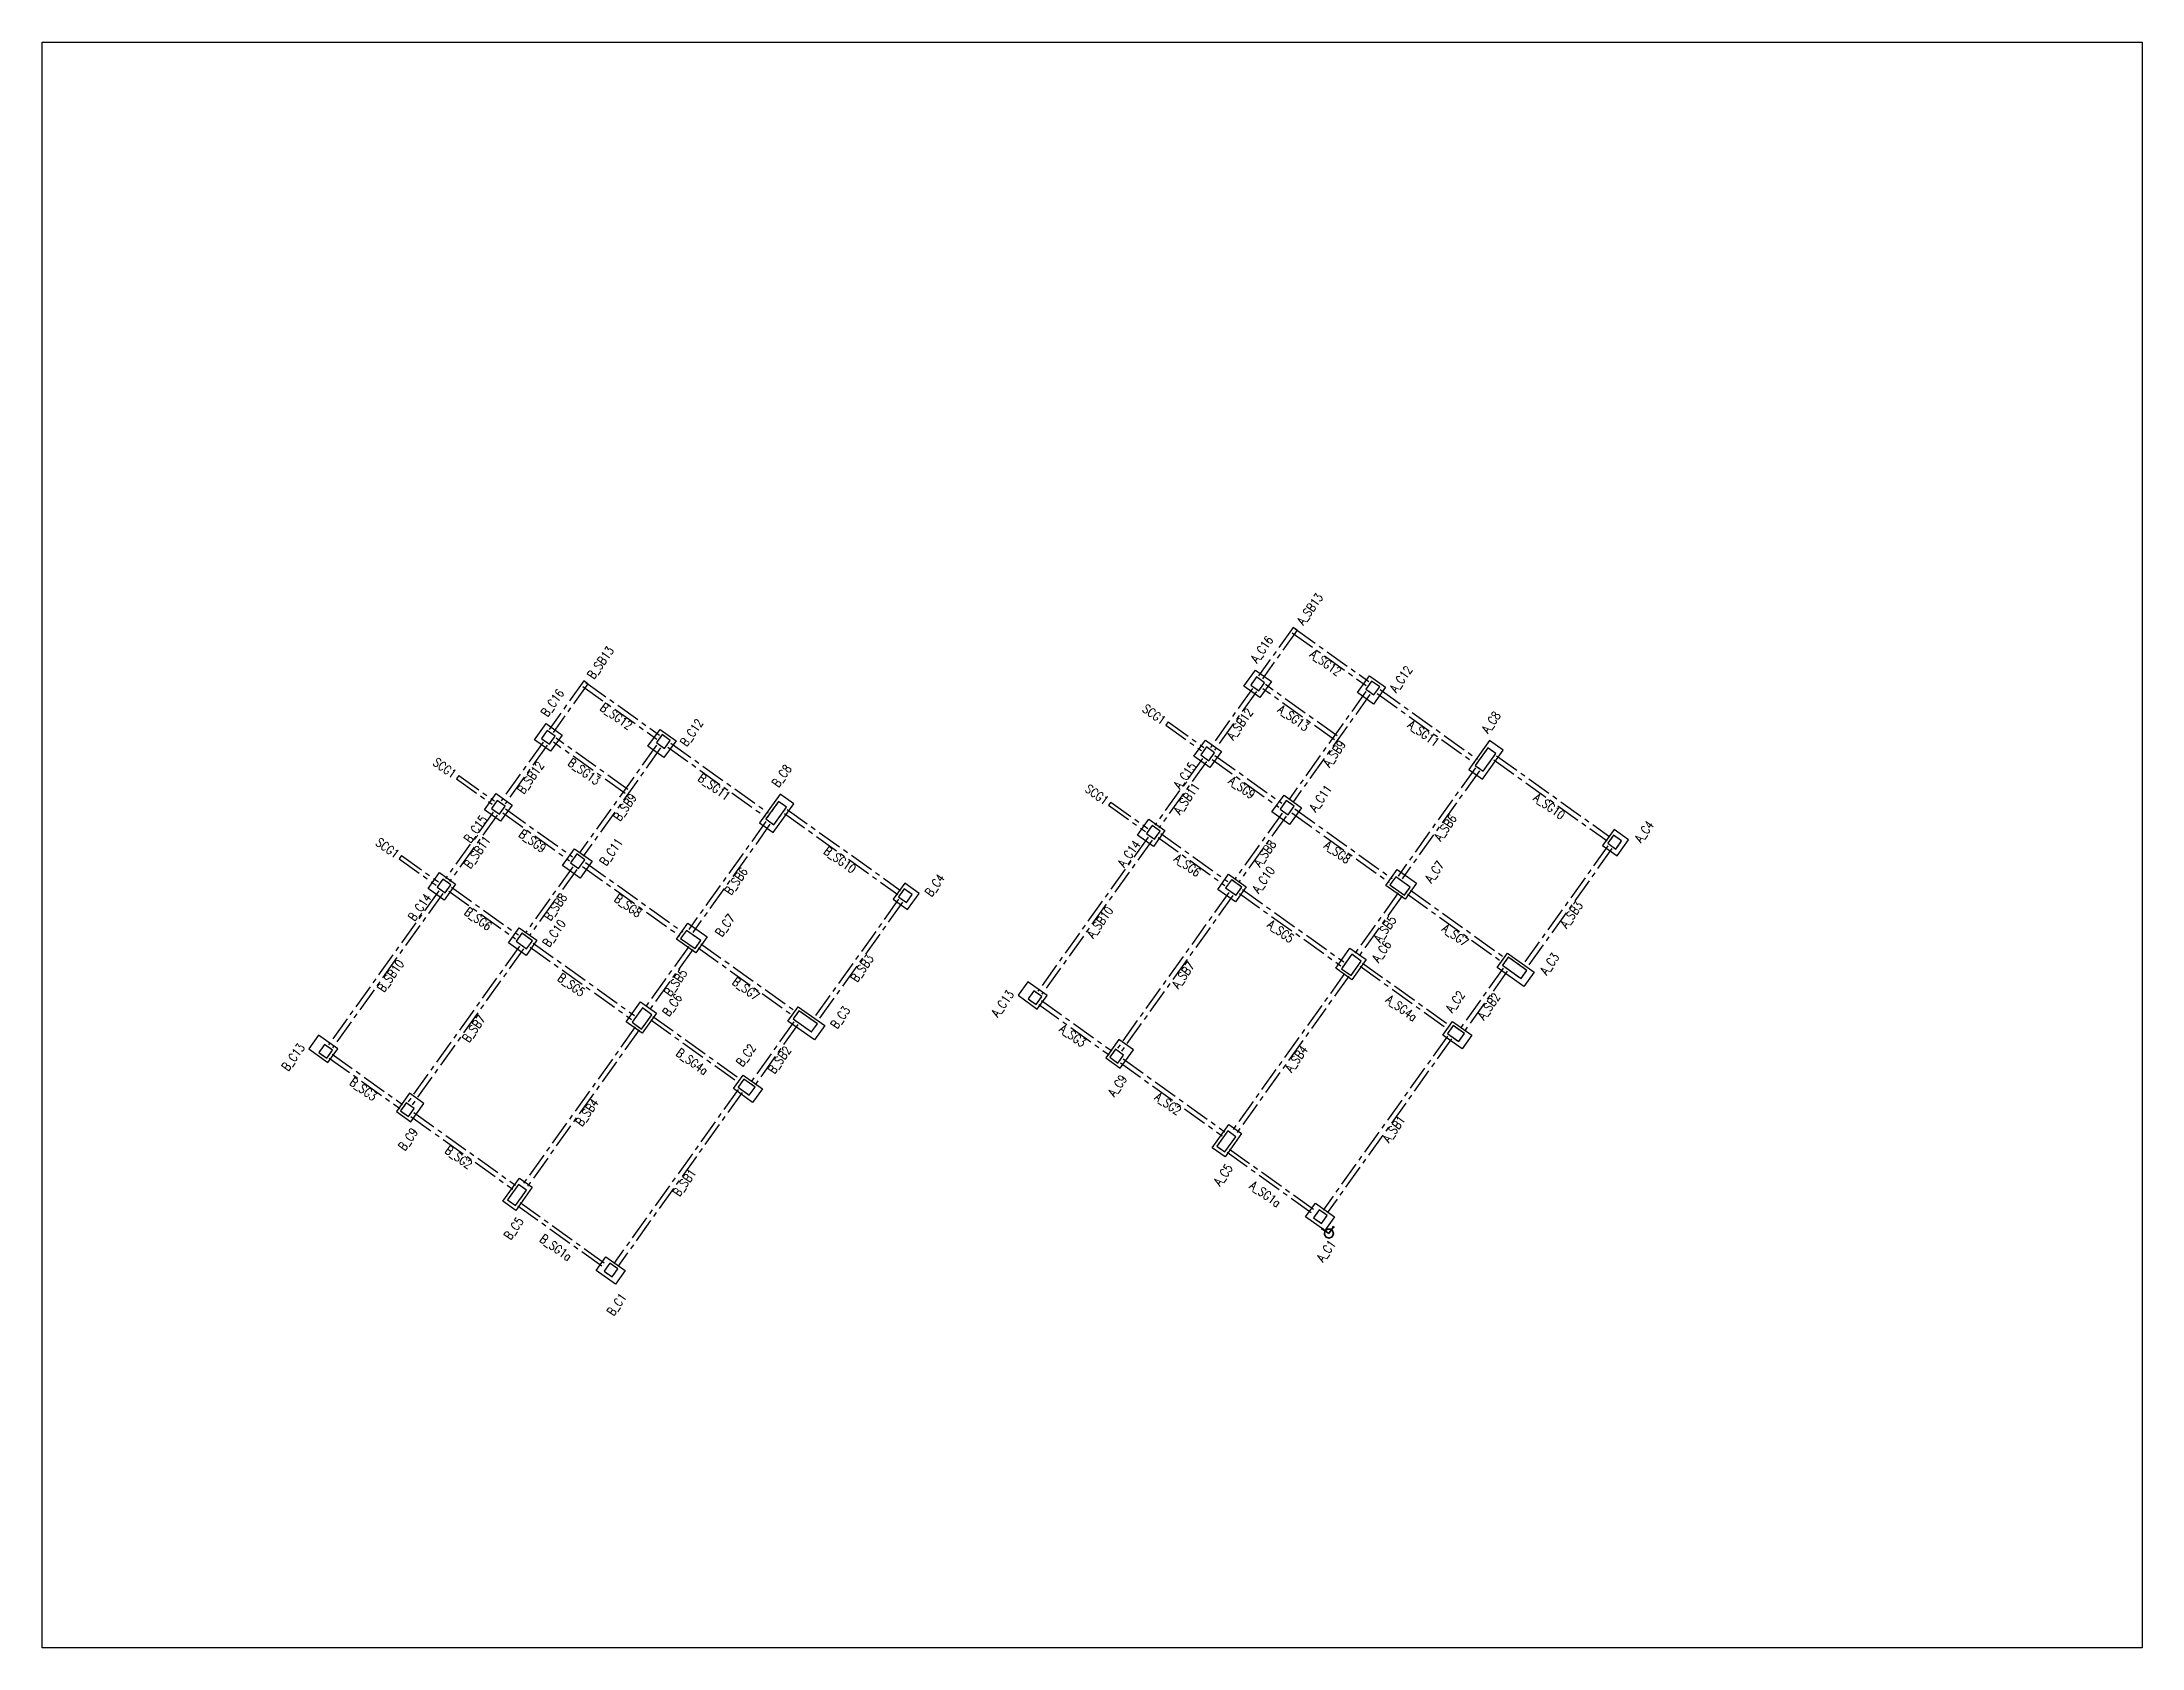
# Model space of a CAD drawing. Header units: millimetres. Extents: x 39613 to 69886, y 27475 to 191272.
# Drawn here: x 50002 to 60666, y 155650 to 163806 of the extents above; entities that cross this region are included whole.
import ezdxf
from ezdxf.enums import TextEntityAlignment as Align

# ---------------------------------------------------------------- set-up
doc = ezdxf.new("R2010")
doc.units = ezdxf.units.MM
doc.header["$LTSCALE"] = 100
doc.header["$MEASUREMENT"] = 0
doc.linetypes.add('CENTER', pattern=[2, 1.25, -0.25, 0.25, -0.25])
doc.linetypes.add('HIDDEN', pattern=[0.375, 0.25, -0.125])
for name, color, linetype in [('TC-COLUMN', 1, 'Continuous'), ('TC-TB', 2, 'Continuous'), ('TC-TC', 4, 'Continuous'), ('TC-虛鋼柱', 4, 'HIDDEN'), ('TC-鋼柱', 11, 'Continuous'), ('TC-鋼粱', 183, 'CENTER')]:
    doc.layers.add(name, color=color, linetype=linetype)
doc.styles.get("Standard").update_dxf_attribs({"font": 'txt.shx', "width": 0.8, "bigfont": 'ae.shx'})

msp = doc.modelspace()

# ---------------------------------------------------------------- texts
at = {"layer": 'TC-TB', "width": 0.8}
for s, rotation, p in [('A_SB13', 54.440027, (56440.49, 160925.87)), ('B_SB13', 54.440027, (52838.04, 160653.98)), ('A_SG12', 324, (56520.73, 160653.35)), ('B_SG12', 324, (52918.28, 160381.46)), ('SCG1', 324.440027, (55649.56, 160391.25)), ('A_SB12', 54.440027, (56084.87, 160342.44)), ('A_SG13', 324, (56357.4, 160373.11)), ('A_SG11', 324, (57017.64, 160295.06)), ('A_SB9', 54.440027, (56564.46, 160191.84)), ('SCG1', 324.440027, (52047.11, 160119.36)), ('B_SB12', 54.440027, (52482.42, 160070.55)), ('B_SG13', 324, (52754.95, 160101.22)), ('B_SG11', 324, (53415.19, 160023.17)), ('B_SB9', 54.440027, (52962.01, 159919.95)), ('SCG1', 324.440027, (55358.75, 159984.45)), ('A_SB11', 54.440027, (55813.88, 159963.36)), ('A_SG9', 324, (56095.6, 160019.99)), ('A_SG10', 324, (57656.27, 159924.74)), ('A_SB6', 54.440027, (57128.61, 159816.4)), ('SCG1', 324.440027, (51756.3, 159712.56)), ('B_SB11', 54.440027, (52211.43, 159691.47)), ('B_SG9', 324, (52493.15, 159748.1)), ('B_SG10', 324, (54053.82, 159652.85)), ('A_SG6', 324, (55818.89, 159624.74)), ('A_SB8', 54.440027, (56211.2, 159685.41)), ('A_SG8', 324, (56580.3, 159692.09)), ('B_SB6', 54.440027, (53526.16, 159544.51)), ('B_SB8', 54.440027, (52608.75, 159413.52)), ('B_SG8', 324, (52977.85, 159420.2)), ('A_SB3', 54.440027, (57768.66, 159374.29)), ('B_SG6', 324, (52216.44, 159352.85)), ('A_SB10', 54.440027, (55374.4, 159335.69)), ('A_SG5', 324, (56292.43, 159289.4)), ('A_SB5', 54.440027, (56821.8, 159301.25)), ('A_SG7', 324, (57179.36, 159270.15)), ('B_SB10', 54.440027, (51771.95, 159063.8)), ('B_SB3', 54.440027, (54166.21, 159102.4)), ('A_SB7', 54.440027, (55796.91, 159067.49)), ('B_SG5', 324, (52689.98, 159017.51)), ('B_SB5', 54.440027, (53219.35, 159029.36)), ('B_SG7', 324, (53576.91, 158998.26)), ('A_SG4a', 324, (56906.1, 158899.88)), ('A_SB2', 54.440027, (57349.04, 158909.06)), ('B_SB7', 54.440027, (52194.46, 158795.6)), ('A_SG3', 324, (55236.2, 158760.04)), ('B_SG4a', 324, (53303.65, 158627.99)), ('B_SB2', 54.440027, (53746.59, 158637.17)), ('A_SB4', 54.440027, (56371.55, 158642.19)), ('B_SG3', 324, (51633.75, 158488.15)), ('B_SB4', 54.440027, (52769.1, 158370.3)), ('A_SG2', 324, (55720.03, 158414.16)), ('A_SB1', 54.440027, (56866.34, 158285.41)), ('B_SG2', 324, (52117.58, 158142.27)), ('B_SB1', 54.440027, (53263.89, 158013.52)), ('A_SG1a', 324, (56213.94, 157955.24)), ('B_SG1a', 324, (52611.49, 157683.35))]:
    msp.add_text(s, height=45, rotation=rotation, dxfattribs=at).set_placement(p, align=Align.MIDDLE_CENTER)
at = {"layer": 'TC-TC', "width": 0.8}
for s, p in [('A_C16', (56196.3, 160721.84)), ('A_C12', (56902.89, 160570.69)), ('B_C16', (52593.85, 160449.95)), ('A_C8', (57360.44, 160351.34)), ('B_C12', (53300.44, 160298.8)), ('B_C8', (53757.99, 160079.45)), ('A_C15', (55805.52, 160080.62)), ('A_C11', (56494.43, 159965.31)), ('B_C15', (52203.07, 159808.73)), ('B_C11', (52891.98, 159693.42)), ('A_C4', (58137.58, 159795.78)), ('A_C14', (55521.68, 159683.58)), ('B_C4', (54535.13, 159523.89)), ('A_C10', (56204.51, 159552.01)), ('A_C7', (57072.72, 159592.07)), ('B_C14', (51919.23, 159411.69)), ('B_C10', (52602.06, 159280.12)), ('B_C7', (53470.27, 159320.18)), ('A_C6', (56804.49, 159187.63)), ('A_C3', (57657.88, 159124.75)), ('B_C6', (53202.04, 158915.74)), ('B_C3', (54055.43, 158852.86)), ('A_C13', (54879.51, 158922.84)), ('A_C2', (57178.43, 158932.6)), ('B_C13', (51277.06, 158650.95)), ('B_C2', (53575.98, 158660.71)), ('A_C9', (55462.94, 158505.75)), ('B_C9', (51860.49, 158233.86)), ('A_C5', (55999.62, 158053.13)), ('B_C5', (52397.17, 157781.24)), ('A_C1', (56522.63, 157666.95)), ('B_C1', (52920.18, 157395.06))]:
    msp.add_text(s, height=45, rotation=54.440027, dxfattribs=at).set_placement(p, align=Align.MIDDLE_CENTER)

# ---------------------------------------------------------------- blocks, each defined once
blk = doc.blocks.new('origin')
at = {"color": 3, "lineweight": 35}
blk.add_line((0, 0), (0, 39), dxfattribs=at)
at = {"color": 1, "lineweight": 35}
blk.add_line((0, 0), (39, 0), dxfattribs=at)
at = {"color": 7, "lineweight": 35, "true_color": 0xffffff}
blk.add_lwpolyline([(0, 24), (-18, 15), (-24, 0), (-18, -15), (-4, -23), (13, -19), (22, -7), (23, 6), (15, 18), (0, 24)], dxfattribs=at)
at = {"color": 3, "lineweight": 35}
blk.add_lwpolyline([(0, 44), (-3, 39), (3, 39)], close=True, dxfattribs=at)
at = {"color": 1, "lineweight": 35}
blk.add_lwpolyline([(44, 0), (39, 3), (39, -3)], close=True, dxfattribs=at)

# ---------------------------------------------------------------- linework, layer by layer
at = {"layer": 'Defpoints'}
msp.add_lwpolyline([(60666.19, 163805.7), (60666.19, 155650.34), (50001.56, 155650.34), (50001.56, 163805.7)], close=True, dxfattribs=at)
at = {"layer": 'TC-COLUMN'}
for points in [[(56105.55, 160534.72), (56163.71, 160616.07), (56245.06, 160557.91), (56186.9, 160476.56)], [(56681.41, 160501.61), (56742.48, 160587.03), (56823.83, 160528.87), (56762.76, 160443.46)], [(52503.1, 160262.83), (52561.26, 160344.18), (52642.61, 160286.02), (52584.45, 160204.67)], [(53078.96, 160229.72), (53140.03, 160315.14), (53221.38, 160256.98), (53160.31, 160171.57)], [(55851.47, 160179.3), (55909.63, 160260.65), (55990.98, 160202.5), (55932.82, 160121.15)], [(57247.88, 160112.2), (57317.03, 160062.77), (57421.7, 160209.21), (57352.55, 160258.64)], [(52249.02, 159907.41), (52307.18, 159988.76), (52388.53, 159930.61), (52330.37, 159849.26)], [(53645.43, 159840.31), (53714.58, 159790.88), (53819.25, 159937.32), (53750.11, 159986.75)], [(56398.51, 159917.1), (56337.44, 159831.68), (56247.96, 159895.65), (56309.02, 159981.07)], [(55623.18, 159859.95), (55704.53, 159801.79), (55646.37, 159720.44), (55565.02, 159778.6)], [(58058.27, 159754.14), (57985.05, 159806.48), (57926.9, 159725.13), (58000.11, 159672.79)], [(52796.06, 159645.21), (52734.99, 159559.79), (52645.51, 159623.76), (52706.57, 159709.18)], [(52020.73, 159588.06), (52102.08, 159529.9), (52043.92, 159448.55), (51962.57, 159506.71)], [(56117.31, 159516), (56062.06, 159438.72), (55972.57, 159502.69), (56027.82, 159579.98)], [(56884.4, 159603.76), (56982.02, 159533.98), (56923.87, 159452.63), (56826.25, 159522.41)], [(54455.82, 159482.25), (54382.6, 159534.59), (54324.45, 159453.24), (54397.66, 159400.9)], [(53281.95, 159331.87), (53379.57, 159262.09), (53321.42, 159180.74), (53223.8, 159250.52)], [(52514.86, 159244.11), (52459.61, 159166.83), (52370.12, 159230.8), (52425.37, 159308.09)], [(56571.38, 159102.28), (56644.08, 159203.97), (56725.43, 159145.81), (56652.73, 159044.12)], [(57392.25, 159105.67), (57444.59, 159178.88), (57578.81, 159082.93), (57526.47, 159009.71)], [(55105.62, 158964.02), (55008, 159033.8), (54958.57, 158964.66), (55056.19, 158894.87)], [(52968.93, 158830.39), (53041.63, 158932.08), (53122.98, 158873.92), (53050.28, 158772.23)], [(53789.8, 158833.78), (53842.14, 158906.99), (53976.36, 158811.04), (53924.02, 158737.82)], [(57262.34, 158761.98), (57212.91, 158692.84), (57115.29, 158762.62), (57164.72, 158831.77)], [(51503.17, 158692.13), (51405.55, 158761.91), (51356.12, 158692.77), (51453.74, 158622.98)], [(55476.93, 158594.1), (55543.81, 158687.65), (55470.59, 158739.99), (55403.71, 158646.44)], [(53659.89, 158490.09), (53610.46, 158420.95), (53512.84, 158490.73), (53562.27, 158559.88)], [(51874.48, 158322.21), (51941.36, 158415.76), (51868.14, 158468.1), (51801.26, 158374.55)], [(55944.45, 158190.91), (56028.78, 158308.87), (56093.86, 158262.34), (56009.53, 158144.38)], [(52342, 157919.02), (52426.33, 158036.98), (52491.41, 157990.45), (52407.08, 157872.49)], [(56565.71, 157838.98), (56516.28, 157769.83), (56418.66, 157839.62), (56468.09, 157908.77)], [(52963.26, 157567.09), (52913.83, 157497.94), (52816.21, 157567.73), (52865.64, 157636.88)]]:
    msp.add_lwpolyline(points, close=True, dxfattribs=at)
at = {"layer": 'TC-虛鋼柱'}
for points in [[(56181.1, 160511.44), (56210.18, 160552.11), (56169.5, 160581.19), (56140.43, 160540.51)], [(56765.69, 160490.53), (56794.77, 160531.21), (56754.09, 160560.29), (56725.01, 160519.61)], [(52578.65, 160239.55), (52607.73, 160280.22), (52567.05, 160309.3), (52537.98, 160268.62)], [(53163.24, 160218.64), (53192.32, 160259.32), (53151.64, 160288.4), (53122.56, 160247.72)], [(55927.03, 160156.02), (55956.1, 160196.7), (55915.43, 160225.78), (55886.35, 160185.1)], [(57385.09, 160192.36), (57344.41, 160221.43), (57280.44, 160131.95), (57321.11, 160102.87)], [(52324.58, 159884.13), (52353.65, 159924.81), (52312.98, 159953.89), (52283.9, 159913.21)], [(53782.64, 159920.47), (53741.96, 159949.54), (53677.99, 159860.06), (53718.66, 159830.98)], [(56329.33, 159880.51), (56361.31, 159925.25), (56320.64, 159954.33), (56288.65, 159909.59)], [(55651.04, 159757.06), (55680.12, 159797.74), (55639.44, 159826.81), (55610.36, 159786.14)], [(57994.32, 159707.66), (58023.39, 159748.34), (57982.72, 159777.42), (57953.64, 159736.74)], [(52726.88, 159608.62), (52758.86, 159653.36), (52718.19, 159682.44), (52686.2, 159637.7)], [(52048.59, 159485.17), (52077.67, 159525.85), (52036.99, 159554.92), (52007.91, 159514.25)], [(56065.27, 159473.3), (56094.35, 159513.98), (56041.47, 159551.78), (56012.39, 159511.1)], [(56920.39, 159473.55), (56949.46, 159514.23), (56876.25, 159566.57), (56847.17, 159525.89)], [(54391.87, 159435.77), (54420.94, 159476.45), (54380.27, 159505.53), (54351.19, 159464.85)], [(52462.82, 159201.41), (52491.9, 159242.09), (52439.02, 159279.89), (52409.94, 159239.22)], [(53317.94, 159201.66), (53347.01, 159242.34), (53273.8, 159294.68), (53244.72, 159254)], [(56649.25, 159065.05), (56701.59, 159138.26), (56652.78, 159173.16), (56600.44, 159099.94)], [(57512.55, 159050.4), (57541.63, 159091.07), (57448.07, 159157.95), (57419, 159117.28)], [(55050.68, 158917.25), (55079.76, 158957.92), (55039.08, 158987), (55010, 158946.33)], [(53046.81, 158793.16), (53099.14, 158866.37), (53050.33, 158901.27), (52997.99, 158828.05)], [(53910.1, 158778.51), (53939.18, 158819.18), (53845.62, 158886.06), (53816.55, 158845.39)], [(57196.07, 158729.46), (57225.15, 158770.14), (57168.2, 158810.84), (57139.12, 158770.17)], [(51448.23, 158645.36), (51477.31, 158686.03), (51436.63, 158715.11), (51407.55, 158674.44)], [(55465.31, 158620.84), (55494.39, 158661.51), (55453.71, 158690.59), (55424.64, 158649.92)], [(53593.62, 158457.57), (53622.7, 158498.25), (53565.75, 158538.95), (53536.67, 158498.28)], [(51862.86, 158348.95), (51891.94, 158389.62), (51851.27, 158418.7), (51822.19, 158378.03)], [(56008.96, 158169.38), (56064.21, 158246.66), (56023.54, 158275.74), (55968.29, 158198.45)], [(52406.51, 157897.49), (52461.76, 157974.77), (52421.09, 158003.85), (52365.84, 157926.56)], [(56499.44, 157806.46), (56528.52, 157847.13), (56487.84, 157876.21), (56458.76, 157835.53)], [(52896.99, 157534.57), (52926.07, 157575.24), (52885.39, 157604.32), (52856.31, 157563.64)]]:
    msp.add_lwpolyline(points, close=True, dxfattribs=at)
at = {"layer": 'TC-鋼柱'}
for points in [[(56181.1, 160511.44), (56210.18, 160552.11), (56169.5, 160581.19), (56140.43, 160540.51)], [(56765.69, 160490.53), (56794.77, 160531.21), (56754.09, 160560.29), (56725.01, 160519.61)], [(52578.65, 160239.55), (52607.73, 160280.22), (52567.05, 160309.3), (52537.98, 160268.62)], [(53163.24, 160218.64), (53192.32, 160259.32), (53151.64, 160288.4), (53122.56, 160247.72)], [(55927.03, 160156.02), (55956.1, 160196.7), (55915.43, 160225.78), (55886.35, 160185.1)], [(57385.09, 160192.36), (57344.41, 160221.43), (57280.44, 160131.95), (57321.11, 160102.87)], [(52324.58, 159884.13), (52353.65, 159924.81), (52312.98, 159953.89), (52283.9, 159913.21)], [(53782.64, 159920.47), (53741.96, 159949.54), (53677.99, 159860.06), (53718.66, 159830.98)], [(56329.33, 159880.51), (56361.31, 159925.25), (56320.64, 159954.33), (56288.65, 159909.59)], [(55651.04, 159757.06), (55680.12, 159797.74), (55639.44, 159826.81), (55610.36, 159786.14)], [(57994.32, 159707.66), (58023.39, 159748.34), (57982.72, 159777.42), (57953.64, 159736.74)], [(52726.88, 159608.62), (52758.86, 159653.36), (52718.19, 159682.44), (52686.2, 159637.7)], [(52048.59, 159485.17), (52077.67, 159525.85), (52036.99, 159554.92), (52007.91, 159514.25)], [(56065.27, 159473.3), (56094.35, 159513.98), (56041.47, 159551.78), (56012.39, 159511.1)], [(56920.39, 159473.55), (56949.46, 159514.23), (56876.25, 159566.57), (56847.17, 159525.89)], [(54391.87, 159435.77), (54420.94, 159476.45), (54380.27, 159505.53), (54351.19, 159464.85)], [(52462.82, 159201.41), (52491.9, 159242.09), (52439.02, 159279.89), (52409.94, 159239.22)], [(53317.94, 159201.66), (53347.01, 159242.34), (53273.8, 159294.68), (53244.72, 159254)], [(56649.25, 159065.05), (56701.59, 159138.26), (56652.78, 159173.16), (56600.44, 159099.94)], [(57512.55, 159050.4), (57541.63, 159091.07), (57448.07, 159157.95), (57419, 159117.28)], [(55050.68, 158917.25), (55079.76, 158957.92), (55039.08, 158987), (55010, 158946.33)], [(53046.81, 158793.16), (53099.14, 158866.37), (53050.33, 158901.27), (52997.99, 158828.05)], [(53910.1, 158778.51), (53939.18, 158819.18), (53845.62, 158886.06), (53816.55, 158845.39)], [(57196.07, 158729.46), (57225.15, 158770.14), (57168.2, 158810.84), (57139.12, 158770.17)], [(51448.23, 158645.36), (51477.31, 158686.03), (51436.63, 158715.11), (51407.55, 158674.44)], [(55465.31, 158620.84), (55494.39, 158661.51), (55453.71, 158690.59), (55424.64, 158649.92)], [(53593.62, 158457.57), (53622.7, 158498.25), (53565.75, 158538.95), (53536.67, 158498.28)], [(51862.86, 158348.95), (51891.94, 158389.62), (51851.27, 158418.7), (51822.19, 158378.03)], [(56008.96, 158169.38), (56064.21, 158246.66), (56023.54, 158275.74), (55968.29, 158198.45)], [(52406.51, 157897.49), (52461.76, 157974.77), (52421.09, 158003.85), (52365.84, 157926.56)], [(56499.44, 157806.46), (56528.52, 157847.13), (56487.84, 157876.21), (56458.76, 157835.53)], [(52896.99, 157534.57), (52926.07, 157575.24), (52885.39, 157604.32), (52856.31, 157563.64)]]:
    msp.add_lwpolyline(points, close=True, dxfattribs=at)
at = {"layer": 'TC-鋼粱'}
for p, q in [((56355.58, 160832.88), (56179.39, 160586.42)), ((56375.92, 160818.34), (56355.58, 160832.88)), ((56365.75, 160825.61), (56740.14, 160557.97)), ((56375.92, 160818.34), (56199.73, 160571.88)), ((56351.21, 160805.27), (56725.6, 160537.63)), ((52753.13, 160560.99), (52576.94, 160314.53)), ((52773.47, 160546.45), (52597.28, 160299.99)), ((52748.76, 160533.38), (53123.15, 160265.74)), ((52773.47, 160546.45), (52753.13, 160560.99)), ((52763.3, 160553.72), (53137.69, 160286.08)), ((56148.85, 160522.2), (55935.48, 160223.73)), ((56169.19, 160507.66), (55955.82, 160209.19)), ((56565.09, 160261.52), (56200.87, 160521.89)), ((56579.63, 160281.85), (56215.41, 160542.23)), ((56725.3, 160507.12), (56332.73, 159957.97)), ((56797.09, 160517.26), (57291.12, 160164.09)), ((56745.64, 160492.58), (56353.07, 159943.44)), ((56782.55, 160496.92), (57276.58, 160143.75)), ((55720.46, 160352.86), (55708.83, 160336.59)), ((55708.83, 160336.59), (55889.85, 160207.19)), ((55720.46, 160352.86), (55901.48, 160223.46)), ((52546.4, 160250.31), (52333.03, 159951.84)), ((52566.74, 160235.77), (52353.37, 159937.3)), ((52962.64, 159989.63), (52598.42, 160250)), ((52977.18, 160009.96), (52612.96, 160270.34)), ((53122.85, 160235.23), (52730.28, 159686.09)), ((53143.19, 160220.69), (52750.62, 159671.55)), ((53180.1, 160225.03), (53674.13, 159871.86)), ((53194.64, 160245.37), (53688.67, 159892.2)), ((55958.42, 160182.75), (56298.06, 159939.95)), ((52118.01, 160080.97), (52106.38, 160064.7)), ((52118.01, 160080.97), (52299.03, 159951.57)), ((55894.77, 160166.79), (55653.39, 159829.13)), ((55915.11, 160152.25), (55673.73, 159814.59)), ((55943.88, 160162.41), (56283.52, 159919.61)), ((57280.72, 160119.45), (56888.18, 159570.33)), ((57301.06, 160104.91), (56908.51, 159555.8)), ((57374.32, 160160.1), (57949.87, 159748.66)), ((57388.86, 160180.44), (57964.41, 159769)), ((52106.38, 160064.7), (52287.4, 159935.3)), ((52292.32, 159894.9), (52050.94, 159557.24)), ((52312.66, 159880.36), (52071.28, 159542.7)), ((52341.43, 159890.52), (52681.07, 159647.72)), ((52355.97, 159910.86), (52695.61, 159668.06)), ((53771.87, 159888.21), (54347.42, 159476.77)), ((53786.41, 159908.55), (54361.96, 159497.11)), ((55429.65, 159946.06), (55418.01, 159929.79)), ((55418.01, 159929.79), (55605.14, 159796.02)), ((55429.65, 159946.06), (55616.77, 159812.29)), ((56299.11, 159889.82), (56057.86, 159552.36)), ((56319.44, 159875.28), (56078.2, 159537.82)), ((56349.19, 159891.1), (56843.4, 159537.81)), ((56363.73, 159911.44), (56857.94, 159558.15)), ((53678.28, 159847.56), (53285.73, 159298.44)), ((53698.61, 159833.02), (53306.06, 159283.91)), ((55618.78, 159767.83), (55059.13, 158984.96)), ((55669.34, 159765.46), (56008.57, 159522.95)), ((55683.87, 159785.8), (56023.11, 159543.29)), ((51827.2, 159674.17), (51815.56, 159657.9)), ((51815.56, 159657.9), (52002.69, 159524.13)), ((51827.2, 159674.17), (52014.32, 159540.4)), ((55639.12, 159753.29), (55079.47, 158970.42)), ((57954.17, 159724.07), (57521, 159118.11)), ((57974.51, 159709.53), (57541.33, 159103.58)), ((52696.66, 159617.93), (52455.41, 159280.47)), ((52716.99, 159603.39), (52475.75, 159265.93)), ((52746.74, 159619.21), (53240.95, 159265.92)), ((52761.28, 159639.55), (53255.49, 159286.26)), ((52016.33, 159495.94), (51456.68, 158713.07)), ((52036.67, 159481.4), (51477.02, 158698.53)), ((52066.89, 159493.57), (52406.12, 159251.06)), ((52081.43, 159513.91), (52420.66, 159271.4)), ((54351.72, 159452.18), (53918.55, 158846.23)), ((54372.06, 159437.64), (53938.88, 158831.69)), ((56029.1, 159486.87), (55463.6, 158695.82)), ((56049.44, 159472.33), (55483.94, 158681.28)), ((56083.58, 159481.72), (56598.12, 159113.89)), ((56098.12, 159502.06), (56612.66, 159134.23)), ((56888.13, 159484.32), (56667.14, 159175.18)), ((56908.47, 159469.78), (56687.48, 159160.65)), ((56935.98, 159477.94), (57418.13, 159133.26)), ((56950.52, 159498.28), (57432.67, 159153.6)), ((52495.67, 159230.17), (53010.21, 158862.34)), ((53348.07, 159226.39), (53830.22, 158881.71)), ((52426.65, 159214.98), (51861.15, 158423.93)), ((52446.99, 159200.44), (51881.49, 158409.39)), ((52481.13, 159209.84), (52995.68, 158842)), ((53285.68, 159212.43), (53064.69, 158903.3)), ((53306.02, 159197.89), (53085.03, 158888.76)), ((53333.53, 159206.05), (53815.68, 158861.37)), ((56706.82, 159128.38), (57154.25, 158808.52)), ((56617, 159075.81), (56043.59, 158273.69)), ((56637.34, 159061.27), (56063.92, 158259.16)), ((56695.19, 159112.11), (57142.62, 158792.25)), ((57422.69, 159102.35), (57204.52, 158797.17)), ((57443.02, 159087.81), (57224.86, 158782.63)), ((55063.18, 158917.53), (55420.86, 158661.83)), ((55077.71, 158937.87), (55435.4, 158682.17)), ((53014.55, 158803.92), (52441.14, 158001.8)), ((53092.74, 158840.22), (53540.17, 158520.36)), ((53104.37, 158856.49), (53551.8, 158536.64)), ((53820.24, 158830.46), (53602.07, 158525.28)), ((53840.57, 158815.92), (53622.41, 158510.74)), ((53034.89, 158789.38), (52461.48, 157987.27)), ((57139.41, 158757.67), (56507.84, 157874.2)), ((57159.75, 158743.13), (56528.18, 157859.66)), ((51460.73, 158645.64), (51818.41, 158389.94)), ((51475.27, 158665.98), (51832.95, 158410.28)), ((55477.81, 158621.12), (55994.23, 158251.95)), ((55492.35, 158641.46), (56008.77, 158272.28)), ((53536.96, 158485.78), (52905.39, 157602.31)), ((53557.3, 158471.24), (52925.73, 157587.78)), ((51875.36, 158349.23), (52391.79, 157980.06)), ((51889.9, 158369.57), (52406.32, 158000.39)), ((56020.01, 158167.63), (56459.35, 157853.55)), ((56031.64, 158183.9), (56470.98, 157869.82)), ((52417.56, 157895.74), (52856.9, 157581.66)), ((52429.19, 157912.01), (52868.53, 157597.93))]:
    msp.add_line(p, q, dxfattribs=at)

# ---------------------------------------------------------------- block references
at = {"rotation": 54.44002677732187}
msp.add_blockref('origin', (56536.62, 157755.29), dxfattribs=at)

msp.set_redraw_order([(e.dxf.handle, doc.entitydb.next_handle()) for e in msp.query("TEXT MTEXT ATTDEF DIMENSION ARC_DIMENSION")])  # texts and dimensions are drawn at this point

doc.saveas('drawing.dxf')
